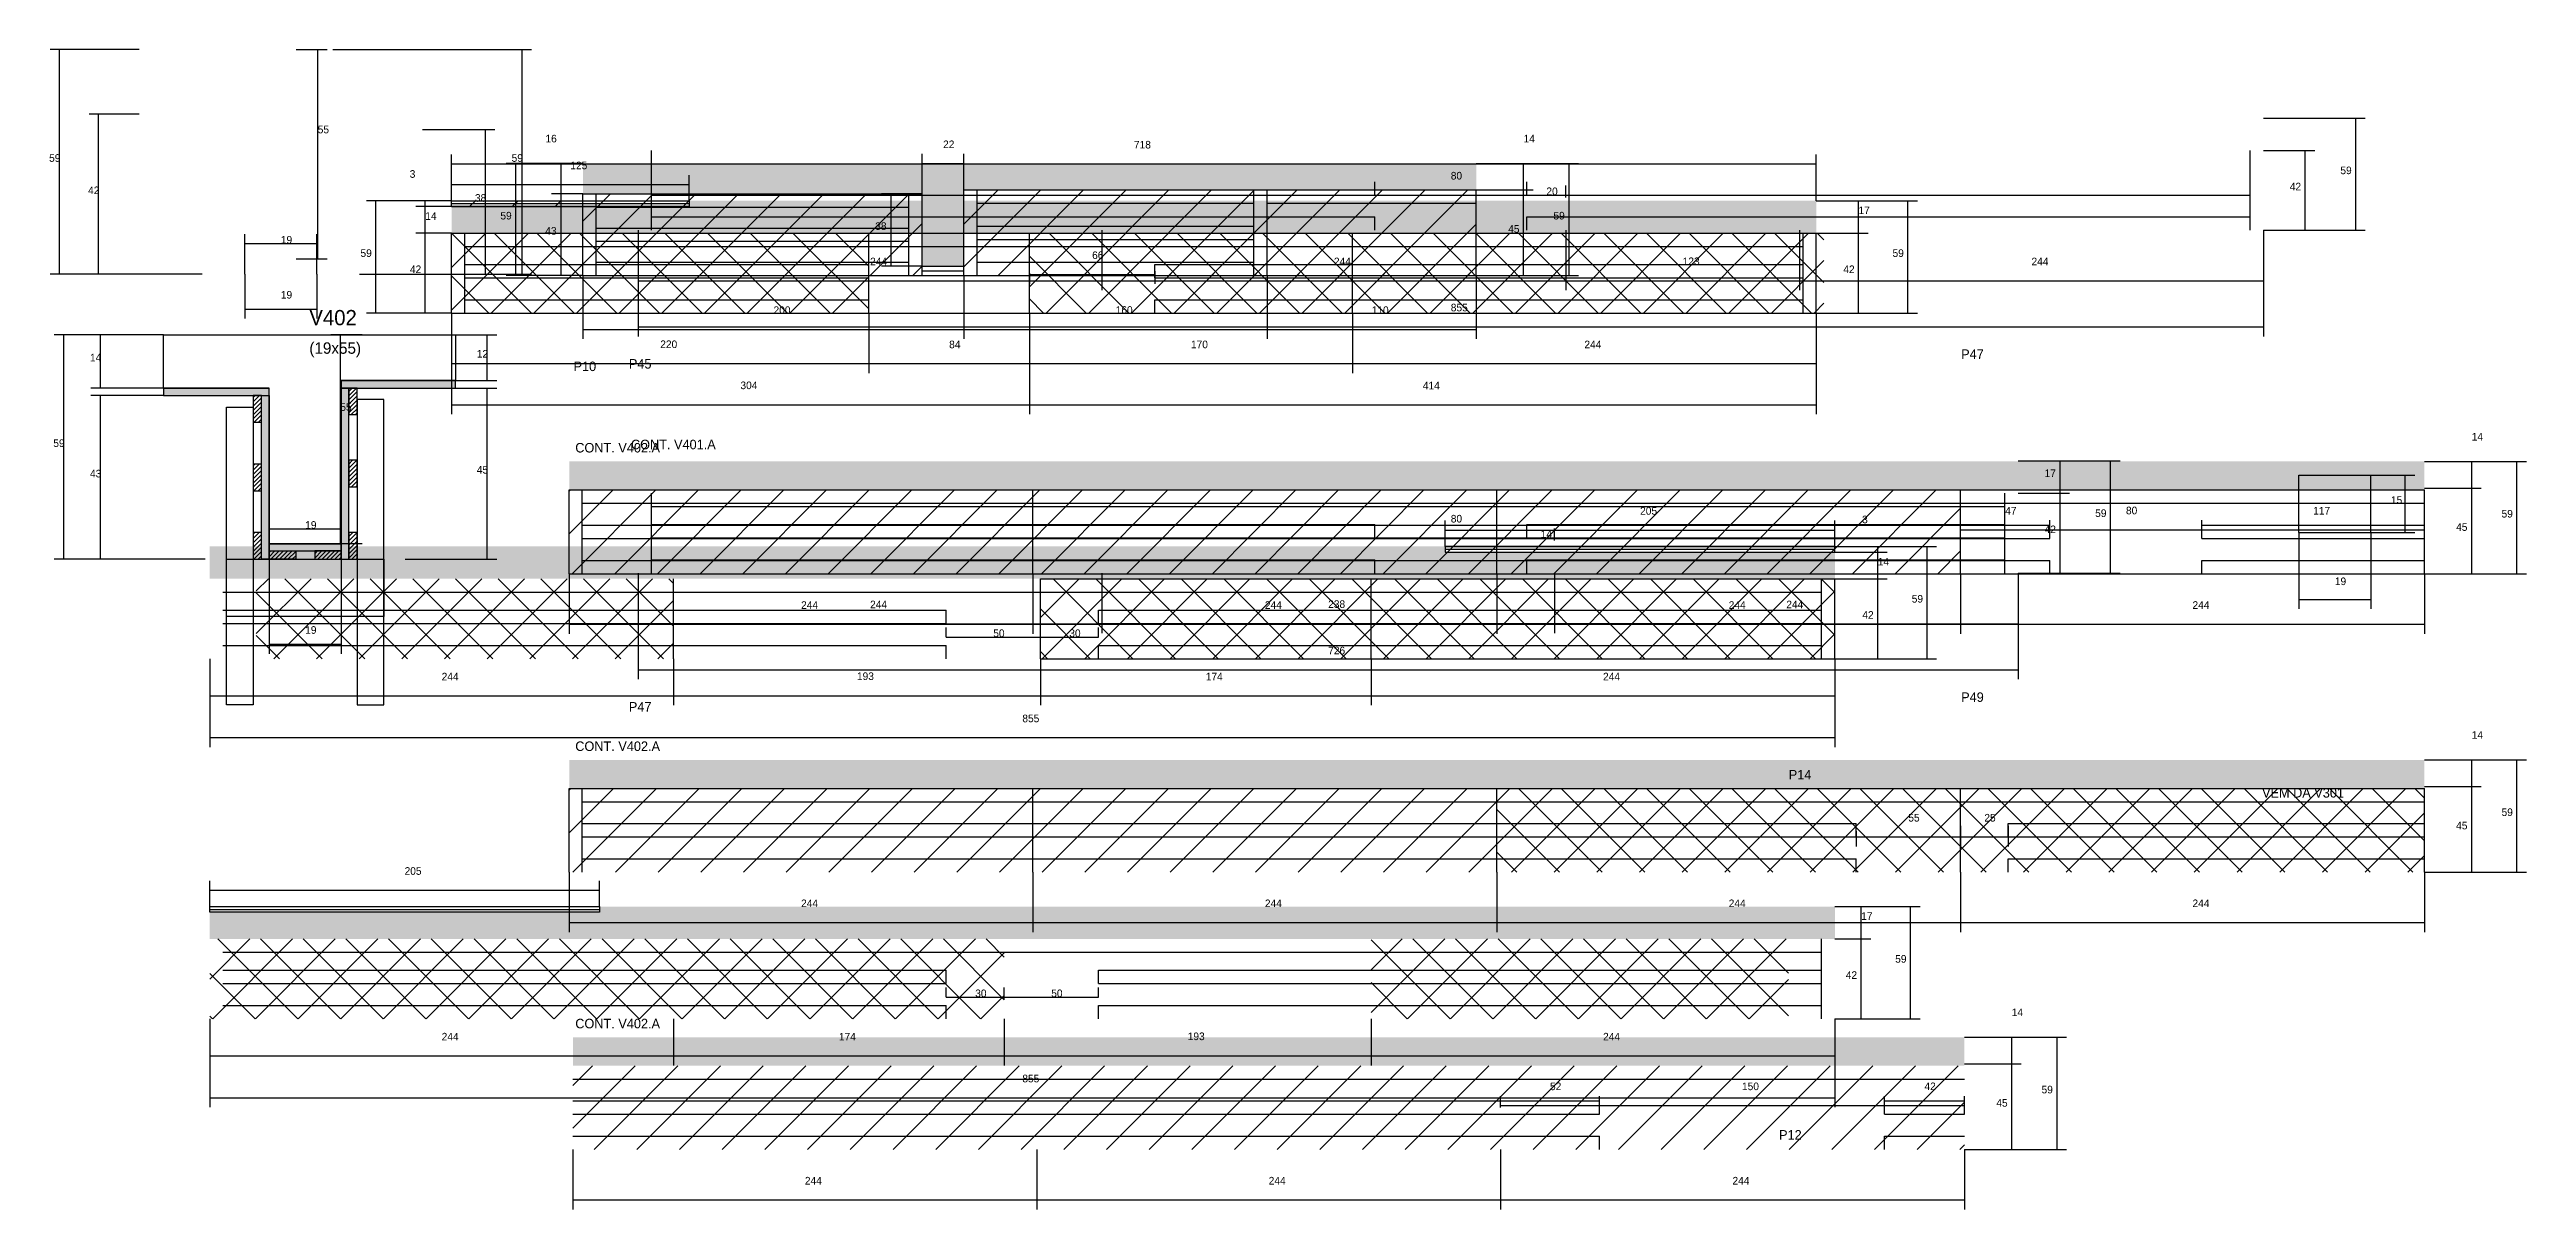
# Model space of a CAD drawing. Header units: metres. Extents: x -2848 to 22762, y -45195 to 1016.
# Drawn here: x 1463 to 2766, y -7060 to -6450 of the extents above; entities that cross this region are included whole.
import ezdxf

# ---------------------------------------------------------------- set-up
doc = ezdxf.new("R2010")
doc.units = ezdxf.units.M
for name, color, linetype in [('CONCRETO', 251, 'Continuous'), ('COTA', 4, 'Continuous'), ('Cota Seção (2x)', 4, 'Continuous'), ('Hachura', 253, 'Continuous'), ('Madeira', 126, 'Continuous'), ('NOMENCLATURA', 7, 'Continuous'), ('Painéis', 200, 'Continuous'), ('REAPROVEITAMENTO', 251, 'Continuous'), ('SARR_2.2x7', 40, 'Continuous'), ('SARR_3.5x7', 81, 'Continuous'), ('SARR_EDITAR', 141, 'Continuous'), ('Texto Seção', 7, 'Continuous')]:
    doc.layers.add(name, color=color, linetype=linetype)

msp = doc.modelspace()

# ---------------------------------------------------------------- texts
at = {"layer": 'COTA'}
for s, p in [('16', (1724.2, -6498.9)), ('22', (1933.4, -6501.9)), ('14', (2238.8, -6498.9)), ('59', (1463.1, -6509.1)), ('3', (1652.8, -6517.5)), ('59', (1706.4, -6509.1)), ('125', (1737.3, -6513)), ('80', (2200.5, -6518.4)), ('42', (1483.6, -6526.1)), ('38', (1687.1, -6530.1)), ('42', (2641.9, -6524.1)), ('14', (1661, -6539.6)), ('59', (1700.5, -6539.4)), ('38', (1897.7, -6544.9)), ('59', (2254.5, -6539.4)), ('17', (2415, -6536.6)), ('43', (1724.1, -6547.4)), ('45', (2230.7, -6546.4)), ('59', (1626.9, -6559.1)), ('42', (1652.9, -6567.6)), ('244', (1895, -6563.5)), ('244', (2139, -6563.5)), ('42', (2407, -6567.6)), ('59', (2432.9, -6559.1)), ('19', (1585, -6581)), ('200', (1844.2, -6589.1)), ('160', (2024.2, -6589)), ('110', (2158.9, -6589.1)), ('855', (2200.5, -6587.7)), ('220', (1784.6, -6607)), ('84', (1936.6, -6607.1)), ('170', (2063.8, -6607.1)), ('244', (2270.8, -6607.1)), ('14', (1484.6, -6614)), ('12', (1688.1, -6612)), ('304', (1826.8, -6628.6)), ('414', (2185.8, -6628.7)), ('59', (1465.3, -6659)), ('14', (2737.6, -6655.6)), ('43', (1484.6, -6675)), ('45', (1688.1, -6673)), ('17', (2512.9, -6674.8)), ('80', (2200.5, -6698.7)), ('205', (2300.1, -6694.6)), ('3', (2416.9, -6699.1)), ('47', (2492.2, -6694.5)), ('80', (2555.7, -6694.4)), ('117', (2654.2, -6694.5)), ('15', (2695.1, -6688.9)), ('59', (2753.3, -6696.1)), ('42', (2512.9, -6704.3)), ('45', (2729.4, -6703.1)), ('14', (2425.1, -6721.3)), ('59', (2443, -6740.8)), ('19', (2665.6, -6731.6)), ('244', (1858.7, -6744.1)), ('244', (1895, -6743.8)), ('244', (2102.7, -6744.1)), ('238', (2136, -6743.6)), ('244', (2346.7, -6744.1)), ('42', (2417, -6749.3)), ('244', (2590.7, -6744.1)), ('19', (1597.8, -6757.2)), ('726', (2136, -6768)), ('244', (1669.6, -6781.7)), ('193', (1888.1, -6781.5)), ('174', (2071.6, -6781.7)), ('244', (2280.6, -6781.7)), ('855', (1975.1, -6803.7)), ('14', (2737.6, -6812.4)), ('55', (2441.2, -6855.9)), ('59', (2753.3, -6853)), ('45', (2729.4, -6860)), ('205', (1650.1, -6883.9)), ('244', (1858.7, -6900.9)), ('244', (2102.7, -6900.9)), ('244', (2346.7, -6900.9)), ('17', (2416.4, -6907.6)), ('244', (2590.7, -6900.9)), ('59', (2434.3, -6930.1)), ('42', (2408.3, -6938.6)), ('14', (2495.6, -6958.2)), ('244', (1669.6, -6971)), ('174', (1878.6, -6971)), ('193', (2062.1, -6970.8)), ('244', (2280.6, -6971)), ('855', (1975.1, -6993)), ('52', (2252.7, -6997.1)), ('150', (2353.7, -6997.1)), ('42', (2449.7, -6997.1)), ('59', (2511.3, -6998.8)), ('45', (2487.5, -7005.8)), ('244', (1860.7, -7046.7)), ('244', (2104.7, -7046.7)), ('244', (2348.7, -7046.7))]:
    msp.add_text(s, height=4, dxfattribs=at).set_placement(p)
at = {"layer": 'Cota Seção (2x)'}
for s, p in [('55', (1604.4, -6494.1)), ('718', (2033.8, -6502.1)), ('59', (2668.5, -6515.6)), ('20', (2250.8, -6526.6)), ('19', (1585, -6552.1)), ('66', (2011.8, -6560.2)), ('123', (2322.5, -6563.4)), ('244', (2506, -6563.5)), ('55', (1616.3, -6640)), ('59', (2539.5, -6695.8)), ('19', (1597.8, -6702)), ('14', (2247.8, -6706.8)), ('244', (2377, -6743.8)), ('50', (1959.8, -6758.9)), ('30', (1999.8, -6758.9)), ('25', (2481.2, -6855.9)), ('30', (1950.3, -6948.2)), ('50', (1990.3, -6948.2))]:
    msp.add_text(s, height=4, dxfattribs=at).set_placement(p)
at = {"layer": 'NOMENCLATURA'}
for s, p in [('P10', (1739, -6619.1)), ('P45', (1768.1, -6617.8)), ('P47', (2469, -6612.7)), ('P49', (2469, -6793)), ('P47', (1768.1, -6798.1)), ('P14', (2378.3, -6833.8)), ('P12', (2373.2, -7023.1))]:
    msp.add_text(s, height=5, dxfattribs=at).set_placement(p)
at = {"layer": 'Texto Seção'}
for s, height, p in [('V402', 8, (1600, -6595)), ('(19x55)', 6, (1600, -6610)), ('CONT. V402.A', 5, (1739.9, -6661.9)), ('CONT. V401.A', 5, (1769.2, -6660.2)), ('CONT. V402.A', 5, (1739.9, -6818.8)), ('VEM DA V301', 5, (2627.3, -6843.3)), ('CONT. V402.A', 5, (1739.9, -6964.6))]:
    msp.add_text(s, height=height, dxfattribs=at).set_placement(p)

# ---------------------------------------------------------------- hatches: boundary and pattern name
at = {"layer": 'COTA'}
h = msp.add_hatch(dxfattribs=at)
h.set_pattern_fill('AR-CONC', scale=0.03)
h.paths.add_polyline_path([(1944.4, -6563.9), (1944.4, -6523.9), (1944.4, -6523.9), (2213.9, -6523.9), (2213.9, -6523.9), (2213.9, -6509.9), (2213.9, -6509.9), (1743.9, -6509.9), (1743.9, -6509.9), (1743.9, -6525.9), (1743.9, -6525.9), (1922.4, -6525.9), (1922.4, -6525.9), (1922.4, -6563.9), (1922.4, -6563.9), (1944.4, -6563.9)])
h = msp.add_hatch(dxfattribs=at)
h.set_pattern_fill('AR-CONC', scale=0.03)
h.paths.add_polyline_path([(1978.8, -6546.6), (1978.8, -6529.6), (1978.8, -6529.6), (1799.8, -6529.6), (1799.8, -6529.6), (1799.8, -6532.6), (1799.8, -6532.6), (1674.8, -6532.6), (1674.8, -6532.6), (1674.8, -6546.6), (1674.8, -6546.6), (1978.8, -6546.6)])
h = msp.add_hatch(dxfattribs=at)
h.set_pattern_fill('AR-CONC', scale=0.03)
h.paths.add_polyline_path([(1978.8, -6529.6), (1978.8, -6546.6), (1978.8, -6546.6), (2392.8, -6546.6), (2392.8, -6546.6), (2392.8, -6529.6), (2392.8, -6529.6), (1978.8, -6529.6)])
h = msp.add_hatch(dxfattribs=at)
h.set_pattern_fill('AR-CONC', scale=0.03)
h.paths.add_polyline_path([(2712.7, -6681.6), (2712.7, -6666.6), (2712.7, -6666.6), (1736.7, -6666.6), (1736.7, -6666.6), (1736.7, -6681.6), (1736.7, -6681.6), (2712.7, -6681.6)])
h = msp.add_hatch(dxfattribs=at)
h.set_pattern_fill('AR-CONC', scale=0.03)
h.paths.add_polyline_path([(1984.6, -6711.3), (1547.6, -6711.3), (1547.6, -6711.3), (1547.6, -6728.3), (1547.6, -6728.3), (1984.6, -6728.3), (1984.6, -6728.3), (1984.6, -6711.3)])
h = msp.add_hatch(dxfattribs=at)
h.set_pattern_fill('AR-CONC', scale=0.03)
h.paths.add_polyline_path([(2197.6, -6714.3), (2402.6, -6714.3), (2402.6, -6714.3), (2402.6, -6728.3), (2402.6, -6728.3), (1984.6, -6728.3), (1984.6, -6728.3), (1984.6, -6711.3), (1984.6, -6711.3), (2197.6, -6711.3), (2197.6, -6711.3), (2197.6, -6714.3)])
h = msp.add_hatch(dxfattribs=at)
h.set_pattern_fill('AR-CONC', scale=0.03)
h.paths.add_polyline_path([(2712.7, -6838.5), (2712.7, -6823.5), (2712.7, -6823.5), (1736.7, -6823.5), (1736.7, -6823.5), (1736.7, -6838.5), (1736.7, -6838.5), (2712.7, -6838.5)])
h = msp.add_hatch(dxfattribs=at)
h.set_pattern_fill('AR-CONC', scale=0.03)
h.paths.add_polyline_path([(1752.6, -6903.6), (1547.6, -6903.6), (1547.6, -6903.6), (1547.6, -6917.6), (1547.6, -6917.6), (1965.6, -6917.6), (1965.6, -6917.6), (1965.6, -6900.6), (1965.6, -6900.6), (1752.6, -6900.6), (1752.6, -6900.6), (1752.6, -6903.6)])
h = msp.add_hatch(dxfattribs=at)
h.set_pattern_fill('AR-CONC', scale=0.03)
h.paths.add_polyline_path([(1965.6, -6900.6), (2402.6, -6900.6), (2402.6, -6900.6), (2402.6, -6917.6), (2402.6, -6917.6), (1965.6, -6917.6), (1965.6, -6917.6), (1965.6, -6900.6)])
h = msp.add_hatch(dxfattribs=at)
h.set_pattern_fill('AR-CONC', scale=0.03)
h.paths.add_polyline_path([(1738.7, -6969.3), (1738.7, -6984.3), (1738.7, -6984.3), (2470.7, -6984.3), (2470.7, -6984.3), (2470.7, -6969.3), (2470.7, -6969.3), (1738.7, -6969.3)])
at = {"layer": 'Hachura'}
h = msp.add_hatch(color=8, dxfattribs=at)
h.dxf.hatch_style = 1
h.paths.add_polyline_path([(1578.8, -6632), (1578.8, -6628), (1578.8, -6628), (1523.2, -6628), (1523.2, -6628), (1523.2, -6632), (1523.2, -6632), (1578.8, -6632)])
h = msp.add_hatch(dxfattribs=at)
h.set_pattern_fill('ANSI31', scale=0.5)
h.paths.add_polyline_path([(1570.4, -6646), (1574.8, -6646), (1574.8, -6646), (1574.8, -6632), (1574.8, -6632), (1570.4, -6632), (1570.4, -6632), (1570.4, -6646)])
h = msp.add_hatch(color=8, dxfattribs=at)
h.dxf.hatch_style = 1
h.paths.add_polyline_path([(1574.8, -6632), (1578.8, -6632), (1578.8, -6632), (1578.8, -6718), (1578.8, -6718), (1574.8, -6718), (1574.8, -6718), (1574.8, -6632)])
h = msp.add_hatch(color=8, dxfattribs=at)
h.dxf.hatch_style = 1
h.paths.add_polyline_path([(1676.8, -6628), (1676.8, -6624), (1676.8, -6624), (1616.8, -6624), (1616.8, -6624), (1616.8, -6628), (1616.8, -6628), (1676.8, -6628)])
h = msp.add_hatch(color=8, dxfattribs=at)
h.dxf.hatch_style = 1
h.paths.add_polyline_path([(1620.8, -6628), (1616.8, -6628), (1616.8, -6628), (1616.8, -6718), (1616.8, -6718), (1620.8, -6718), (1620.8, -6718), (1620.8, -6628)])
h = msp.add_hatch(dxfattribs=at)
h.set_pattern_fill('ANSI31', scale=0.5)
h.paths.add_polyline_path([(1620.8, -6642), (1625.2, -6642), (1625.2, -6642), (1625.2, -6628), (1625.2, -6628), (1620.8, -6628), (1620.8, -6628), (1620.8, -6642)])
h = msp.add_hatch(dxfattribs=at)
h.set_pattern_fill('ANSI31', scale=0.5)
h.paths.add_polyline_path([(1570.4, -6682), (1574.8, -6682), (1574.8, -6682), (1574.8, -6668), (1574.8, -6668), (1570.4, -6668), (1570.4, -6668), (1570.4, -6682)])
h = msp.add_hatch(dxfattribs=at)
h.set_pattern_fill('ANSI31', scale=0.5)
h.paths.add_polyline_path([(1620.8, -6680), (1625.2, -6680), (1625.2, -6680), (1625.2, -6666), (1625.2, -6666), (1620.8, -6666), (1620.8, -6666), (1620.8, -6680)])
h = msp.add_hatch(dxfattribs=at)
h.set_pattern_fill('ANSI31', scale=0.5)
h.paths.add_polyline_path([(1570.4, -6718), (1574.8, -6718), (1574.8, -6718), (1574.8, -6704), (1574.8, -6704), (1570.4, -6704), (1570.4, -6704), (1570.4, -6718)])
h = msp.add_hatch(color=8, dxfattribs=at)
h.dxf.hatch_style = 1
h.paths.add_polyline_path([(1616.8, -6713.6), (1616.8, -6710), (1616.8, -6710), (1578.8, -6710), (1578.8, -6710), (1578.8, -6713.6), (1578.8, -6713.6), (1616.8, -6713.6)])
h = msp.add_hatch(dxfattribs=at)
h.set_pattern_fill('ANSI31', scale=0.5)
h.paths.add_polyline_path([(1620.8, -6718), (1625.2, -6718), (1625.2, -6718), (1625.2, -6704), (1625.2, -6704), (1620.8, -6704), (1620.8, -6704), (1620.8, -6718)])
h = msp.add_hatch(dxfattribs=at)
h.set_pattern_fill('ANSI31', scale=0.5)
h.paths.add_polyline_path([(1578.8, -6718), (1578.8, -6713.6), (1578.8, -6713.6), (1592.8, -6713.6), (1592.8, -6713.6), (1592.8, -6718), (1592.8, -6718), (1578.8, -6718)])
h = msp.add_hatch(dxfattribs=at)
h.set_pattern_fill('ANSI31', scale=0.5)
h.paths.add_polyline_path([(1616.8, -6718), (1616.8, -6713.6), (1616.8, -6713.6), (1602.8, -6713.6), (1602.8, -6713.6), (1602.8, -6718), (1602.8, -6718), (1616.8, -6718)])
at = {"layer": 'REAPROVEITAMENTO'}
h = msp.add_hatch(dxfattribs=at)
h.set_pattern_fill('ANSI31', scale=5)
h.paths.add_polyline_path([(1922.4, -6568.9), (1922.4, -6525.9), (1922.4, -6525.9), (1743.9, -6525.9), (1743.9, -6525.9), (1743.9, -6568.9), (1743.9, -6568.9), (1922.4, -6568.9)])
h = msp.add_hatch(dxfattribs=at)
h.set_pattern_fill('ANSI31', scale=5)
h.paths.add_polyline_path([(2213.9, -6568.9), (2213.9, -6523.9), (2213.9, -6523.9), (1944.4, -6523.9), (1944.4, -6523.9), (1944.4, -6568.9), (1944.4, -6568.9), (2213.9, -6568.9)])
h = msp.add_hatch(dxfattribs=at)
h.set_pattern_fill('ANSI31', scale=5)
h.paths.add_polyline_path([(1799.8, -6532.6), (1799.8, -6529.6), (1799.8, -6529.6), (1674.8, -6529.6), (1674.8, -6529.6), (1674.8, -6532.6), (1674.8, -6532.6), (1799.8, -6532.6)])
h = msp.add_hatch(dxfattribs=at)
h.set_pattern_fill('ANSI37', scale=5)
h.paths.add_polyline_path([(1674.8, -6546.6), (1674.8, -6588.6), (1674.8, -6588.6), (1894.3, -6588.6), (1894.3, -6588.6), (1894.3, -6546.6), (1894.3, -6546.6), (1674.8, -6546.6)])
h = msp.add_hatch(dxfattribs=at)
h.set_pattern_fill('ANSI37', scale=5)
h.paths.add_polyline_path([(1978.8, -6546.6), (1978.8, -6588.6), (1978.8, -6588.6), (2396.8, -6588.6), (2396.8, -6588.6), (2396.8, -6546.6), (2396.8, -6546.6), (1978.8, -6546.6)])
h = msp.add_hatch(dxfattribs=at)
h.set_pattern_fill('ANSI31', scale=5)
h.paths.add_polyline_path([(2468.7, -6725.6), (2468.7, -6681.6), (2468.7, -6681.6), (1736.7, -6681.6), (1736.7, -6681.6), (1736.7, -6725.6), (1736.7, -6725.6), (2468.7, -6725.6)])
h = msp.add_hatch(dxfattribs=at)
h.set_pattern_fill('ANSI37', scale=5)
h.paths.add_polyline_path([(1572.1, -6728.3), (1572.1, -6770.3), (1572.1, -6770.3), (1791.6, -6770.3), (1791.6, -6770.3), (1791.6, -6728.3), (1791.6, -6728.3), (1572.1, -6728.3)])
h = msp.add_hatch(dxfattribs=at)
h.set_pattern_fill('ANSI37', scale=5)
h.paths.add_polyline_path([(1984.6, -6728.3), (1984.6, -6770.3), (1984.6, -6770.3), (2402.6, -6770.3), (2402.6, -6770.3), (2402.6, -6728.3), (2402.6, -6728.3), (1984.6, -6728.3)])
h = msp.add_hatch(dxfattribs=at)
h.set_pattern_fill('ANSI31', scale=5)
h.paths.add_polyline_path([(1736.7, -6838.5), (1736.7, -6882.5), (1736.7, -6882.5), (2224.7, -6882.5), (2224.7, -6882.5), (2224.7, -6838.5), (2224.7, -6838.5), (1736.7, -6838.5)])
h = msp.add_hatch(dxfattribs=at)
h.set_pattern_fill('ANSI37', scale=5)
h.paths.add_polyline_path([(2712.7, -6882.5), (2712.7, -6838.5), (2712.7, -6838.5), (2224.7, -6838.5), (2224.7, -6838.5), (2224.7, -6882.5), (2224.7, -6882.5), (2712.7, -6882.5)])
h = msp.add_hatch(dxfattribs=at)
h.set_pattern_fill('ANSI37', scale=5)
h.paths.add_polyline_path([(1965.6, -6917.6), (1965.6, -6959.6), (1965.6, -6959.6), (1547.6, -6959.6), (1547.6, -6959.6), (1547.6, -6917.6), (1547.6, -6917.6), (1965.6, -6917.6)])
h = msp.add_hatch(dxfattribs=at)
h.set_pattern_fill('ANSI37', scale=5)
h.paths.add_polyline_path([(2378.1, -6917.6), (2378.1, -6959.6), (2378.1, -6959.6), (2158.6, -6959.6), (2158.6, -6959.6), (2158.6, -6917.6), (2158.6, -6917.6), (2378.1, -6917.6)])
h = msp.add_hatch(dxfattribs=at)
h.set_pattern_fill('ANSI31', scale=5)
h.paths.add_polyline_path([(1738.7, -6984.3), (1738.7, -7028.3), (1738.7, -7028.3), (2470.7, -7028.3), (2470.7, -7028.3), (2470.7, -6984.3), (2470.7, -6984.3), (1738.7, -6984.3)])

# ---------------------------------------------------------------- linework, layer by layer
at = {"layer": 'CONCRETO'}
msp.add_lwpolyline([(1523.2, -6628), (1523.2, -6600), (1676.8, -6600), (1676.8, -6624), (1616.8, -6624), (1616.8, -6710), (1578.8, -6710), (1578.8, -6628)], close=True, dxfattribs=at)
at = {"layer": 'COTA'}
for p, q in [((1510.4, -6450.1), (1463.6, -6450.1)), ((1468.6, -6568.1), (1468.6, -6450.1)), ((1612.4, -6450.1), (1716.9, -6450.1)), ((1711.9, -6568.1), (1711.9, -6450.1)), ((1510.4, -6484.1), (1484.1, -6484.1)), ((1489.1, -6568.1), (1489.1, -6484.1)), ((1659.6, -6492.1), (1697.6, -6492.1)), ((1692.6, -6568.1), (1692.6, -6492.1)), ((1743.9, -6509.9), (1703.6, -6509.9)), ((1708.6, -6568.9), (1708.6, -6509.9)), ((1743.9, -6509.9), (1727.4, -6509.9)), ((1732.4, -6525.9), (1732.4, -6509.9)), ((1922.4, -6525.9), (1922.4, -6504.9)), ((1922.4, -6509.9), (1944.4, -6509.9)), ((1944.4, -6523.9), (1944.4, -6504.9)), ((2213.9, -6509.9), (2243.8, -6509.9)), ((2213.9, -6509.9), (2267.7, -6509.9)), ((2238.8, -6523.9), (2238.8, -6509.9)), ((2262.7, -6568.9), (2262.7, -6509.9)), ((2628, -6503.1), (2655, -6503.1)), ((2650, -6545.1), (2650, -6503.1)), ((1674.8, -6529.6), (1674.8, -6516.1)), ((1674.8, -6521.1), (1799.8, -6521.1)), ((1743.9, -6525.9), (1727.4, -6525.9)), ((1743.9, -6525.9), (1727.4, -6525.9)), ((1732.4, -6568.9), (1732.4, -6525.9)), ((1799.8, -6529.6), (1799.8, -6516.1)), ((1922.4, -6525.9), (1901, -6525.9)), ((1906, -6563.9), (1906, -6525.9)), ((2160.5, -6526.6), (2160.5, -6521.6)), ((2160.5, -6526.6), (2240.5, -6526.6)), ((2213.9, -6523.9), (2243.8, -6523.9)), ((2213.9, -6523.9), (2243.8, -6523.9)), ((2238.8, -6568.9), (2238.8, -6523.9)), ((2240.5, -6526.6), (2240.5, -6521.6)), ((1674.8, -6529.6), (1630, -6529.6)), ((1635, -6588.6), (1635, -6529.6)), ((1674.8, -6529.6), (1656, -6529.6)), ((1674.8, -6532.6), (1656, -6532.6)), ((1674.8, -6532.6), (1656, -6532.6)), ((1661, -6532.6), (1661, -6529.6)), ((1661, -6546.6), (1661, -6532.6)), ((2392.8, -6529.6), (2420, -6529.6)), ((2392.8, -6529.6), (2446, -6529.6)), ((2415, -6546.6), (2415, -6529.6)), ((2441, -6588.6), (2441, -6529.6)), ((1674.8, -6546.6), (1656, -6546.6)), ((1674.8, -6546.6), (1656, -6546.6)), ((1661, -6588.6), (1661, -6546.6)), ((1773, -6545.1), (1773, -6576.6)), ((1773, -6545.1), (1773, -6600.9)), ((2017, -6545.1), (2017, -6576.6)), ((2017, -6545.1), (2017, -6576.6)), ((2261, -6545.1), (2261, -6576.6)), ((2392.8, -6546.6), (2420, -6546.6)), ((2392.8, -6546.6), (2420, -6546.6)), ((2415, -6588.6), (2415, -6546.6)), ((2628, -6545.1), (2628, -6600.9)), ((2628, -6545.1), (2655, -6545.1)), ((1922.4, -6563.9), (1901, -6563.9)), ((1507.7, -6568.1), (1463.6, -6568.1)), ((1543.6, -6568.1), (1484.1, -6568.1)), ((1566, -6568.1), (1566, -6591.5)), ((1604, -6568.1), (1604, -6591.5)), ((1626.4, -6568.1), (1716.9, -6568.1)), ((1626.4, -6568.1), (1697.6, -6568.1)), ((1743.9, -6568.9), (1703.6, -6568.9)), ((1743.9, -6568.9), (1727.4, -6568.9)), ((1743.9, -6568.9), (1743.9, -6602.2)), ((1773, -6571.6), (2017, -6571.6)), ((1944.4, -6568.9), (1944.4, -6602.2)), ((1944.4, -6568.9), (1944.4, -6602.2)), ((2017, -6571.6), (2261, -6571.6)), ((2103.9, -6568.9), (2103.9, -6602.2)), ((2103.9, -6568.9), (2103.9, -6602.2)), ((2213.9, -6568.9), (2243.8, -6568.9)), ((2213.9, -6568.9), (2267.7, -6568.9)), ((2213.9, -6568.9), (2213.9, -6602.2)), ((1566, -6586.5), (1604, -6586.5)), ((1674.8, -6588.6), (1630, -6588.6)), ((1674.8, -6588.6), (1656, -6588.6)), ((1674.8, -6588.6), (1674.8, -6620.2)), ((1674.8, -6588.6), (1674.8, -6641.8)), ((1894.3, -6588.6), (1894.3, -6620.2)), ((1894.3, -6588.6), (1894.3, -6620.2)), ((1978.8, -6588.6), (1978.8, -6620.2)), ((1978.8, -6588.6), (1978.8, -6641.8)), ((1978.8, -6588.6), (1978.8, -6620.2)), ((1978.8, -6588.6), (1978.8, -6641.8)), ((2148.8, -6588.6), (2148.8, -6620.2)), ((2148.8, -6588.6), (2148.8, -6620.2)), ((2392.8, -6588.6), (2392.8, -6620.2)), ((2392.8, -6588.6), (2392.8, -6641.8)), ((2392.8, -6588.6), (2420, -6588.6)), ((2392.8, -6588.6), (2446, -6588.6)), ((1523.2, -6600), (1465.8, -6600)), ((1470.8, -6718), (1470.8, -6600)), ((1523.2, -6600), (1485.1, -6600)), ((1490.1, -6628), (1490.1, -6600)), ((1676.8, -6600), (1698.6, -6600)), ((1693.6, -6624), (1693.6, -6600)), ((1743.9, -6597.2), (1944.4, -6597.2)), ((1773, -6595.9), (2628, -6595.9)), ((1944.4, -6597.2), (2103.9, -6597.2)), ((2103.9, -6597.2), (2213.9, -6597.2)), ((1674.8, -6615.2), (1894.3, -6615.2)), ((1894.3, -6615.2), (1978.8, -6615.2)), ((1978.8, -6615.2), (2148.8, -6615.2)), ((2148.8, -6615.2), (2392.8, -6615.2)), ((1523.2, -6628), (1485.1, -6628)), ((1523.2, -6632), (1485.1, -6632)), ((1490.1, -6718), (1490.1, -6632)), ((1676.8, -6624), (1698.6, -6624)), ((1676.8, -6628), (1698.6, -6628)), ((1693.6, -6718), (1693.6, -6628)), ((1674.8, -6636.8), (1978.8, -6636.8)), ((1978.8, -6636.8), (2392.8, -6636.8)), ((2499, -6666.3), (2526, -6666.3)), ((2521, -6683.3), (2521, -6666.3)), ((2712.7, -6666.6), (2742.6, -6666.6)), ((2712.7, -6666.6), (2766.4, -6666.6)), ((2737.6, -6680.6), (2737.6, -6666.6)), ((2761.4, -6725.6), (2761.4, -6666.6)), ((2499, -6683.3), (2526, -6683.3)), ((2499, -6683.3), (2526, -6683.3)), ((2521, -6725.3), (2521, -6683.3)), ((2684.6, -6673.9), (2707.6, -6673.9)), ((2702.6, -6703.9), (2702.6, -6673.9)), ((2712.7, -6680.6), (2742.6, -6680.6)), ((2712.7, -6680.6), (2742.6, -6680.6)), ((2737.6, -6725.6), (2737.6, -6680.6)), ((2197.6, -6711.3), (2197.6, -6697.7)), ((2402.6, -6711.3), (2402.6, -6697.7)), ((2468.7, -6703.6), (2468.7, -6697.6)), ((2515.7, -6702.6), (2515.7, -6697.5)), ((2515.7, -6703.6), (2515.7, -6697.6)), ((2595.7, -6702.5), (2595.7, -6697.5)), ((2595.7, -6702.6), (2595.7, -6697.5)), ((2712.7, -6707.1), (2712.7, -6697.5)), ((2160.5, -6706.8), (2160.5, -6701.8)), ((2160.5, -6706.8), (2240.5, -6706.8)), ((2197.6, -6702.7), (2402.6, -6702.7)), ((2240.5, -6706.8), (2240.5, -6701.8)), ((2468.7, -6702.6), (2515.7, -6702.6)), ((2515.7, -6702.5), (2595.7, -6702.5)), ((2595.7, -6702.5), (2712.7, -6702.5)), ((2646.7, -6703.9), (2646.7, -6744.1)), ((2684.6, -6703.9), (2684.6, -6744.1)), ((2684.6, -6703.9), (2707.6, -6703.9)), ((1545.2, -6718), (1465.8, -6718)), ((1545.2, -6718), (1485.1, -6718)), ((1578.8, -6718), (1578.8, -6767.7)), ((1616.8, -6718), (1616.8, -6767.7)), ((1650.4, -6718), (1698.6, -6718)), ((2402.6, -6711.3), (2430.1, -6711.3)), ((2402.6, -6711.3), (2456.1, -6711.3)), ((2402.6, -6714.3), (2430.1, -6714.3)), ((2402.6, -6714.3), (2430.1, -6714.3)), ((2425.1, -6714.3), (2425.1, -6711.3)), ((2425.1, -6728.3), (2425.1, -6714.3)), ((2451.1, -6770.3), (2451.1, -6711.3)), ((1736.7, -6725.6), (1736.7, -6757.2)), ((1773, -6725.3), (1773, -6756.9)), ((1773, -6725.3), (1773, -6781.1)), ((1980.7, -6725.6), (1980.7, -6757.2)), ((1980.7, -6725.6), (1980.7, -6757.2)), ((2017, -6725.3), (2017, -6756.9)), ((2017, -6725.3), (2017, -6756.9)), ((2224.7, -6725.6), (2224.7, -6757.2)), ((2224.7, -6725.6), (2224.7, -6757.2)), ((2255, -6725.3), (2255, -6756.9)), ((2402.6, -6728.3), (2430.1, -6728.3)), ((2402.6, -6728.3), (2430.1, -6728.3)), ((2425.1, -6770.3), (2425.1, -6728.3)), ((2468.7, -6725.6), (2468.7, -6757.2)), ((2468.7, -6725.6), (2468.7, -6757.2)), ((2499, -6725.3), (2499, -6781.1)), ((2499, -6725.3), (2526, -6725.3)), ((2712.7, -6725.6), (2742.6, -6725.6)), ((2712.7, -6725.6), (2766.4, -6725.6)), ((2712.7, -6725.6), (2712.7, -6757.2)), ((2646.7, -6739.1), (2684.6, -6739.1)), ((1578.8, -6762.7), (1616.8, -6762.7)), ((1736.7, -6752.2), (1980.7, -6752.2)), ((1773, -6751.9), (2017, -6751.9)), ((1980.7, -6752.2), (2224.7, -6752.2)), ((2017, -6751.9), (2255, -6751.9)), ((2224.7, -6752.2), (2468.7, -6752.2)), ((2468.7, -6752.2), (2712.7, -6752.2)), ((1547.6, -6770.3), (1547.6, -6794.8)), ((1547.6, -6770.3), (1547.6, -6816.8)), ((1791.6, -6770.3), (1791.6, -6794.8)), ((1791.6, -6770.3), (1791.6, -6794.8)), ((1984.6, -6770.3), (1984.6, -6794.8)), ((1984.6, -6770.3), (1984.6, -6794.8)), ((2158.6, -6770.3), (2158.6, -6794.8)), ((2158.6, -6770.3), (2158.6, -6794.8)), ((2402.6, -6770.3), (2402.6, -6816.8)), ((2402.6, -6770.3), (2402.6, -6794.8)), ((2402.6, -6770.3), (2430.1, -6770.3)), ((2402.6, -6770.3), (2456.1, -6770.3)), ((1773, -6776.1), (2499, -6776.1)), ((1547.6, -6789.8), (1791.6, -6789.8)), ((1791.6, -6789.8), (1984.6, -6789.8)), ((1984.6, -6789.8), (2158.6, -6789.8)), ((2158.6, -6789.8), (2402.6, -6789.8)), ((1547.6, -6811.8), (2402.6, -6811.8)), ((2712.7, -6823.5), (2742.6, -6823.5)), ((2712.7, -6823.5), (2766.4, -6823.5)), ((2737.6, -6837.5), (2737.6, -6823.5)), ((2761.4, -6882.5), (2761.4, -6823.5)), ((2712.7, -6837.5), (2742.6, -6837.5)), ((2712.7, -6837.5), (2742.6, -6837.5)), ((2737.6, -6882.5), (2737.6, -6837.5)), ((2413.7, -6861), (2413.7, -6869)), ((2413.7, -6864), (2468.7, -6864)), ((2468.7, -6864), (2468.7, -6859)), ((1547.6, -6900.6), (1547.6, -6887)), ((1547.6, -6892), (1752.6, -6892)), ((1736.7, -6882.5), (1736.7, -6914)), ((1752.6, -6900.6), (1752.6, -6887)), ((1980.7, -6882.5), (1980.7, -6914)), ((1980.7, -6882.5), (1980.7, -6914)), ((2224.7, -6882.5), (2224.7, -6914)), ((2224.7, -6882.5), (2224.7, -6914)), ((2468.7, -6882.5), (2468.7, -6914)), ((2468.7, -6882.5), (2468.7, -6914)), ((2712.7, -6882.5), (2742.6, -6882.5)), ((2712.7, -6882.5), (2766.4, -6882.5)), ((2712.7, -6882.5), (2712.7, -6914)), ((2402.6, -6900.6), (2421.4, -6900.6)), ((2402.6, -6900.6), (2447.4, -6900.6)), ((2416.4, -6917.6), (2416.4, -6900.6)), ((2442.4, -6959.6), (2442.4, -6900.6)), ((1736.7, -6909), (1980.7, -6909)), ((1980.7, -6909), (2224.7, -6909)), ((2224.7, -6909), (2468.7, -6909)), ((2402.6, -6917.6), (2421.4, -6917.6)), ((2402.6, -6917.6), (2421.4, -6917.6)), ((2416.4, -6959.6), (2416.4, -6917.6)), ((2468.7, -6909), (2712.7, -6909)), ((1547.6, -6959.6), (1547.6, -7006.1)), ((1547.6, -6959.6), (1547.6, -6984.1)), ((1791.6, -6959.6), (1791.6, -6984.1)), ((1791.6, -6959.6), (1791.6, -6984.1)), ((1965.6, -6959.6), (1965.6, -6984.1)), ((1965.6, -6959.6), (1965.6, -6984.1)), ((2158.6, -6959.6), (2158.6, -6984.1)), ((2158.6, -6959.6), (2158.6, -6984.1)), ((2402.6, -6959.6), (2402.6, -6984.1)), ((2402.6, -6959.6), (2402.6, -7006.1)), ((2402.6, -6959.6), (2421.4, -6959.6)), ((2402.6, -6959.6), (2447.4, -6959.6)), ((2470.7, -6969.3), (2500.6, -6969.3)), ((2470.7, -6969.3), (2524.5, -6969.3)), ((2495.6, -6983.3), (2495.6, -6969.3)), ((2519.5, -7028.3), (2519.5, -6969.3)), ((1547.6, -6979.1), (1791.6, -6979.1)), ((1791.6, -6979.1), (1965.6, -6979.1)), ((1965.6, -6979.1), (2158.6, -6979.1)), ((2158.6, -6979.1), (2402.6, -6979.1)), ((2470.7, -6983.3), (2500.6, -6983.3)), ((2470.7, -6983.3), (2500.6, -6983.3)), ((2495.6, -7028.3), (2495.6, -6983.3)), ((1547.6, -7001.1), (2402.6, -7001.1)), ((2226.7, -7006.3), (2226.7, -7000.2)), ((2226.7, -7005.2), (2278.7, -7005.2)), ((2278.7, -7006.3), (2278.7, -7000.2)), ((2278.7, -7005.2), (2278.7, -7000.2)), ((2278.7, -7005.2), (2428.7, -7005.2)), ((2428.7, -7005.2), (2428.7, -7000.2)), ((2428.7, -7005.2), (2428.7, -7000.2)), ((2428.7, -7005.2), (2470.7, -7005.2)), ((2470.7, -7009.8), (2470.7, -7000.2)), ((1738.7, -7028.3), (1738.7, -7059.8)), ((1982.7, -7028.3), (1982.7, -7059.8)), ((1982.7, -7028.3), (1982.7, -7059.8)), ((2226.7, -7028.3), (2226.7, -7059.8)), ((2226.7, -7028.3), (2226.7, -7059.8)), ((2470.7, -7028.3), (2500.6, -7028.3)), ((2470.7, -7028.3), (2524.5, -7028.3)), ((2470.7, -7028.3), (2470.7, -7059.8)), ((1738.7, -7054.8), (1982.7, -7054.8)), ((1982.7, -7054.8), (2226.7, -7054.8)), ((2226.7, -7054.8), (2470.7, -7054.8))]:
    msp.add_line(p, q, dxfattribs=at)
at = {"layer": 'Cota Seção (2x)'}
for p, q in [((1593, -6450.1), (1609.4, -6450.1)), ((1604.4, -6560.1), (1604.4, -6450.1)), ((2628, -6486.1), (2681.6, -6486.1)), ((2676.6, -6545.1), (2676.6, -6486.1)), ((1674.8, -6529.6), (1674.8, -6505.2)), ((1674.8, -6510.2), (2392.8, -6510.2)), ((2392.8, -6529.6), (2392.8, -6505.2)), ((2240.5, -6526.6), (2240.5, -6521.6)), ((2240.5, -6526.6), (2261, -6526.6)), ((2261, -6527.8), (2261, -6521.6)), ((1566, -6568.1), (1566, -6547.1)), ((1566, -6552.1), (1604, -6552.1)), ((1604, -6568.1), (1604, -6547.1)), ((2261, -6545.1), (2261, -6576.6)), ((2384, -6545.1), (2384, -6576.6)), ((2384, -6545.1), (2384, -6576.6)), ((2628, -6545.1), (2628, -6576.6)), ((2628, -6545.1), (2681.6, -6545.1)), ((1593, -6560.1), (1609.4, -6560.1)), ((2044.8, -6566.6), (2044.8, -6573.3)), ((1978.8, -6567.6), (1978.8, -6573.3)), ((1978.8, -6568.3), (2044.8, -6568.3)), ((2261, -6571.6), (2384, -6571.6)), ((2384, -6571.6), (2628, -6571.6)), ((1627.8, -6600), (1611.3, -6600)), ((1616.3, -6710), (1616.3, -6600)), ((2499, -6666.3), (2552.6, -6666.3)), ((2547.6, -6725.3), (2547.6, -6666.3)), ((1578.8, -6718), (1578.8, -6697)), ((1616.8, -6718), (1616.8, -6697)), ((1578.8, -6702), (1616.8, -6702)), ((1627.8, -6710), (1611.3, -6710)), ((2240.5, -6706.8), (2240.5, -6701.8)), ((2240.5, -6706.8), (2255, -6706.8)), ((2255, -6708.1), (2255, -6701.8)), ((2255, -6725.3), (2255, -6756.9)), ((2499, -6725.3), (2499, -6756.9)), ((2499, -6725.3), (2552.6, -6725.3)), ((1935.1, -6758.9), (1935.1, -6753.9)), ((1935.1, -6758.9), (1984.6, -6758.9)), ((1984.6, -6760.4), (1984.6, -6753.9)), ((1984.6, -6758.9), (1984.6, -6753.9)), ((1984.6, -6758.9), (2015.1, -6758.9)), ((2015.1, -6758.9), (2015.1, -6753.9)), ((2255, -6751.9), (2499, -6751.9)), ((2468.7, -6858.2), (2468.7, -6869)), ((2468.7, -6864), (2493.7, -6864)), ((2493.7, -6858.2), (2493.7, -6869)), ((1935.1, -6948.2), (1935.1, -6943.2)), ((1965.6, -6949.7), (1965.6, -6943.2)), ((1965.6, -6948.2), (1965.6, -6943.2)), ((2015.1, -6948.2), (2015.1, -6943.2)), ((1935.1, -6948.2), (1965.6, -6948.2)), ((1965.6, -6948.2), (2015.1, -6948.2))]:
    msp.add_line(p, q, dxfattribs=at)
at = {"layer": 'Madeira'}
for points in [[(1570.4, -6646), (1574.8, -6646), (1574.8, -6632), (1570.4, -6632)], [(1620.8, -6642), (1625.2, -6642), (1625.2, -6628), (1620.8, -6628)], [(1570.4, -6682), (1574.8, -6682), (1574.8, -6668), (1570.4, -6668)], [(1620.8, -6680), (1625.2, -6680), (1625.2, -6666), (1620.8, -6666)], [(1570.4, -6718), (1574.8, -6718), (1574.8, -6704), (1570.4, -6704)], [(1620.8, -6718), (1625.2, -6718), (1625.2, -6704), (1620.8, -6704)], [(1578.8, -6718), (1578.8, -6713.6), (1592.8, -6713.6), (1592.8, -6718)], [(1616.8, -6718), (1616.8, -6713.6), (1602.8, -6713.6), (1602.8, -6718)]]:
    msp.add_lwpolyline(points, close=True, dxfattribs=at)
at = {"layer": 'Painéis'}
for p, q in [((1743.9, -6525.9), (1922.4, -6525.9)), ((1743.9, -6568.9), (1743.9, -6525.9)), ((1922.4, -6563.9), (1922.4, -6525.9)), ((1944.4, -6523.9), (2103.9, -6523.9)), ((1944.4, -6568.9), (1944.4, -6523.9)), ((2103.9, -6523.9), (2213.9, -6523.9)), ((2103.9, -6568.9), (2103.9, -6523.9)), ((2213.9, -6568.9), (2213.9, -6523.9)), ((1674.8, -6529.6), (1799.8, -6529.6)), ((1674.8, -6532.6), (1799.8, -6532.6)), ((1674.8, -6546.6), (1978.8, -6546.6)), ((1674.8, -6588.6), (1674.8, -6546.6)), ((1894.3, -6588.6), (1894.3, -6546.6)), ((1978.8, -6546.6), (2392.8, -6546.6)), ((1978.8, -6588.6), (1978.8, -6546.6)), ((2148.8, -6588.6), (2148.8, -6546.6)), ((2392.8, -6588.6), (2392.8, -6546.6)), ((1922.4, -6563.9), (1944.4, -6563.9)), ((1944.4, -6568.9), (1944.4, -6563.9)), ((1743.9, -6568.9), (1944.4, -6568.9)), ((1944.4, -6568.9), (2103.9, -6568.9)), ((2103.9, -6568.9), (2213.9, -6568.9)), ((1674.8, -6588.6), (1978.8, -6588.6)), ((1978.8, -6588.6), (2392.8, -6588.6)), ((1523.2, -6628), (1578.8, -6628)), ((1616.8, -6624), (1676.8, -6624)), ((1736.7, -6681.6), (2712.7, -6681.6)), ((1736.7, -6725.6), (1736.7, -6681.6)), ((1980.7, -6725.6), (1980.7, -6681.6)), ((2224.7, -6725.6), (2224.7, -6681.6)), ((2468.7, -6725.6), (2468.7, -6681.6)), ((2646.7, -6673.9), (2684.6, -6673.9)), ((2646.7, -6703.9), (2646.7, -6673.9)), ((2684.6, -6703.9), (2684.6, -6673.9)), ((2712.7, -6725.6), (2712.7, -6681.6)), ((1578.8, -6710), (1616.8, -6710)), ((2646.7, -6703.9), (2684.6, -6703.9)), ((2197.6, -6711.3), (2402.6, -6711.3)), ((2197.6, -6714.3), (2402.6, -6714.3)), ((1736.7, -6725.6), (2712.7, -6725.6)), ((1791.6, -6770.3), (1791.6, -6728.3)), ((1984.6, -6728.3), (2402.6, -6728.3)), ((1984.6, -6770.3), (1984.6, -6728.3)), ((2158.6, -6770.3), (2158.6, -6728.3)), ((2402.6, -6770.3), (2402.6, -6728.3)), ((1984.6, -6770.3), (2402.6, -6770.3)), ((1736.7, -6838.5), (2712.7, -6838.5)), ((1736.7, -6882.5), (1736.7, -6838.5)), ((1980.7, -6882.5), (1980.7, -6838.5)), ((2224.7, -6882.5), (2224.7, -6838.5)), ((2468.7, -6882.5), (2468.7, -6838.5)), ((2712.7, -6882.5), (2712.7, -6838.5))]:
    msp.add_line(p, q, dxfattribs=at)
for points in [[(1674.8, -6529.6), (1799.8, -6529.6), (1799.8, -6532.6), (1674.8, -6532.6)], [(1578.8, -6632), (1578.8, -6628), (1523.2, -6628), (1523.2, -6632)], [(1574.8, -6632), (1578.8, -6632), (1578.8, -6718), (1574.8, -6718)], [(1676.8, -6628), (1676.8, -6624), (1616.8, -6624), (1616.8, -6628)], [(1620.8, -6628), (1616.8, -6628), (1616.8, -6718), (1620.8, -6718)], [(1616.8, -6713.6), (1616.8, -6710), (1578.8, -6710), (1578.8, -6713.6)], [(2402.6, -6711.3), (2197.6, -6711.3), (2197.6, -6714.3), (2402.6, -6714.3)], [(1547.6, -6900.6), (1752.6, -6900.6), (1752.6, -6903.6), (1547.6, -6903.6)]]:
    msp.add_lwpolyline(points, close=True, dxfattribs=at)
at = {"layer": 'SARR_2.2x7'}
for p, q in [((1780, -6545.1), (1780, -6503.1)), ((2621, -6545.1), (2621, -6503.1)), ((1750.9, -6568.9), (1750.9, -6525.9)), ((1780, -6526.6), (2017, -6526.6)), ((1915.4, -6568.9), (1915.4, -6525.9)), ((1922.4, -6568.9), (1922.4, -6525.9)), ((1951.4, -6568.9), (1951.4, -6523.9)), ((2017, -6526.6), (2160.5, -6526.6)), ((2096.9, -6568.9), (2096.9, -6523.9)), ((2160.5, -6526.6), (2160.5, -6519.6)), ((2240.5, -6526.6), (2240.5, -6519.6)), ((2240.5, -6526.6), (2261, -6526.6)), ((2261, -6526.6), (2384, -6526.6)), ((2384, -6526.6), (2621, -6526.6)), ((1750.9, -6532.9), (1915.4, -6532.9)), ((1780, -6538.1), (2017, -6538.1)), ((1951.4, -6530.9), (2096.9, -6530.9)), ((2017, -6538.1), (2160.5, -6538.1)), ((2103.9, -6530.9), (2213.9, -6530.9)), ((2160.5, -6545.1), (2160.5, -6538.1)), ((2240.5, -6545.1), (2240.5, -6538.1)), ((2240.5, -6538.1), (2261, -6538.1)), ((2261, -6538.1), (2384, -6538.1)), ((2384, -6538.1), (2621, -6538.1)), ((1681.8, -6588.6), (1681.8, -6546.6)), ((1681.8, -6553.6), (1894.3, -6553.6)), ((1750.9, -6543.9), (1915.4, -6543.9)), ((1750.9, -6550.9), (1915.4, -6550.9)), ((1894.3, -6553.6), (1978.8, -6553.6)), ((1951.4, -6542.9), (2096.9, -6542.9)), ((1951.4, -6549.9), (2096.9, -6549.9)), ((1978.8, -6553.6), (2148.8, -6553.6)), ((2148.8, -6553.6), (2385.9, -6553.6)), ((2385.9, -6588.6), (2385.9, -6546.6)), ((1681.8, -6563.1), (1894.3, -6563.1)), ((1750.9, -6561.9), (1915.4, -6561.9)), ((1951.4, -6561.9), (2096.9, -6561.9)), ((2044.8, -6563.1), (2148.8, -6563.1)), ((2044.8, -6570.1), (2044.8, -6563.1)), ((2148.8, -6563.1), (2385.9, -6563.1)), ((1681.8, -6570.1), (1894.3, -6570.1)), ((2044.8, -6570.1), (2148.8, -6570.1)), ((2148.8, -6570.1), (2385.9, -6570.1)), ((1681.8, -6581.6), (1894.3, -6581.6)), ((2044.8, -6581.6), (2148.8, -6581.6)), ((2044.8, -6588.6), (2044.8, -6581.6)), ((2148.8, -6581.6), (2385.9, -6581.6)), ((1743.6, -6725.6), (1743.6, -6681.6)), ((1780, -6725.3), (1780, -6683.3)), ((2492, -6725.3), (2492, -6683.3)), ((1743.6, -6688.6), (1980.7, -6688.6)), ((1780, -6690.3), (2017, -6690.3)), ((1980.7, -6688.6), (2224.7, -6688.6)), ((2017, -6690.3), (2255, -6690.3)), ((2224.7, -6688.6), (2468.7, -6688.6)), ((2255, -6690.3), (2492, -6690.3)), ((2468.7, -6688.6), (2712.7, -6688.6)), ((1743.6, -6700.1), (1980.7, -6700.1)), ((1743.6, -6707.1), (1980.7, -6707.1)), ((1780, -6699.8), (2017, -6699.8)), ((1780, -6706.8), (2017, -6706.8)), ((1980.7, -6700.1), (2224.7, -6700.1)), ((1980.7, -6707.1), (2224.7, -6707.1)), ((2017, -6699.8), (2160.5, -6699.8)), ((2017, -6706.8), (2160.5, -6706.8)), ((2160.5, -6706.8), (2160.5, -6699.8)), ((2224.7, -6700.1), (2468.7, -6700.1)), ((2224.7, -6707.1), (2468.7, -6707.1)), ((2240.5, -6706.8), (2240.5, -6699.8)), ((2240.5, -6699.8), (2255, -6699.8)), ((2240.5, -6706.8), (2255, -6706.8)), ((2255, -6699.8), (2492, -6699.8)), ((2255, -6706.8), (2492, -6706.8)), ((2468.7, -6700.1), (2515.7, -6700.1)), ((2468.7, -6707.1), (2515.7, -6707.1)), ((2515.7, -6707.1), (2515.7, -6700.1)), ((2595.7, -6700.1), (2712.7, -6700.1)), ((2595.7, -6707.1), (2595.7, -6700.1)), ((2595.7, -6707.1), (2712.7, -6707.1)), ((1743.6, -6718.6), (1980.7, -6718.6)), ((1780, -6718.3), (2017, -6718.3)), ((1980.7, -6718.6), (2224.7, -6718.6)), ((2017, -6718.3), (2160.5, -6718.3)), ((2160.5, -6725.3), (2160.5, -6718.3)), ((2224.7, -6718.6), (2468.7, -6718.6)), ((2240.5, -6725.3), (2240.5, -6718.3)), ((2240.5, -6718.3), (2255, -6718.3)), ((2255, -6718.3), (2492, -6718.3)), ((2468.7, -6718.6), (2515.7, -6718.6)), ((2515.7, -6725.6), (2515.7, -6718.6)), ((2595.7, -6718.6), (2712.7, -6718.6)), ((2595.7, -6725.6), (2595.7, -6718.6)), ((1554.5, -6735.3), (1791.6, -6735.3)), ((1791.6, -6735.3), (1984.6, -6735.3)), ((1984.6, -6735.3), (2158.6, -6735.3)), ((2158.6, -6735.3), (2395.6, -6735.3)), ((2395.6, -6770.3), (2395.6, -6728.3)), ((1554.5, -6744.8), (1791.6, -6744.8)), ((1791.6, -6744.8), (1935.1, -6744.8)), ((1935.1, -6751.8), (1935.1, -6744.8)), ((2015.1, -6744.8), (2158.6, -6744.8)), ((2015.1, -6751.8), (2015.1, -6744.8)), ((2158.6, -6744.8), (2395.6, -6744.8)), ((1554.5, -6751.8), (1791.6, -6751.8)), ((1791.6, -6751.8), (1935.1, -6751.8)), ((2015.1, -6751.8), (2158.6, -6751.8)), ((2158.6, -6751.8), (2395.6, -6751.8)), ((1554.5, -6763.3), (1791.6, -6763.3)), ((1791.6, -6763.3), (1935.1, -6763.3)), ((1935.1, -6770.3), (1935.1, -6763.3)), ((2015.1, -6763.3), (2158.6, -6763.3)), ((2015.1, -6770.3), (2015.1, -6763.3)), ((2158.6, -6763.3), (2395.6, -6763.3)), ((1743.6, -6882.5), (1743.6, -6838.5)), ((1743.6, -6845.5), (1980.7, -6845.5)), ((1980.7, -6845.5), (2224.7, -6845.5)), ((2224.7, -6845.5), (2468.7, -6845.5)), ((2468.7, -6845.5), (2712.7, -6845.5)), ((1743.6, -6857), (1980.7, -6857)), ((1743.6, -6864), (1980.7, -6864)), ((1980.7, -6857), (2224.7, -6857)), ((1980.7, -6864), (2224.7, -6864)), ((2224.7, -6857), (2413.7, -6857)), ((2224.7, -6864), (2413.7, -6864)), ((2413.7, -6864), (2413.7, -6857)), ((2493.7, -6857), (2712.7, -6857)), ((2493.7, -6864), (2493.7, -6857)), ((2493.7, -6864), (2712.7, -6864)), ((1743.6, -6875.5), (1980.7, -6875.5)), ((1980.7, -6875.5), (2224.7, -6875.5)), ((2224.7, -6875.5), (2413.7, -6875.5)), ((2413.7, -6882.5), (2413.7, -6875.5)), ((2493.7, -6875.5), (2712.7, -6875.5)), ((2493.7, -6882.6), (2493.7, -6875.5)), ((2395.6, -6959.6), (2395.6, -6917.6)), ((1554.5, -6924.6), (1791.6, -6924.6)), ((1791.6, -6924.6), (1965.6, -6924.6)), ((1965.6, -6924.6), (2158.6, -6924.6)), ((2158.6, -6924.6), (2395.6, -6924.6)), ((1554.5, -6934.1), (1791.6, -6934.1)), ((1554.5, -6941.1), (1791.6, -6941.1)), ((1791.6, -6934.1), (1935.1, -6934.1)), ((1791.6, -6941.1), (1935.1, -6941.1)), ((1935.1, -6941.1), (1935.1, -6934.1)), ((2015.1, -6941.1), (2015.1, -6934.1)), ((2015.1, -6934.1), (2158.6, -6934.1)), ((2015.1, -6941.1), (2158.6, -6941.1)), ((2158.6, -6934.1), (2395.6, -6934.1)), ((2158.6, -6941.1), (2395.6, -6941.1)), ((1554.5, -6952.6), (1791.6, -6952.6)), ((1791.6, -6952.6), (1935.1, -6952.6)), ((1935.1, -6959.6), (1935.1, -6952.6)), ((2015.1, -6959.6), (2015.1, -6952.6)), ((2015.1, -6952.6), (2158.6, -6952.6)), ((2158.6, -6952.6), (2395.6, -6952.6)), ((1738.7, -6991.3), (1982.7, -6991.3)), ((1982.7, -6991.3), (2226.7, -6991.3)), ((2226.7, -6991.3), (2470.7, -6991.3)), ((1738.7, -7002.8), (1982.7, -7002.8)), ((1738.7, -7009.8), (1982.7, -7009.8)), ((1982.7, -7002.8), (2226.7, -7002.8)), ((1982.7, -7009.8), (2226.7, -7009.8)), ((2226.7, -7002.8), (2278.7, -7002.8)), ((2226.7, -7009.8), (2278.7, -7009.8)), ((2278.7, -7009.8), (2278.7, -7002.8)), ((2428.7, -7002.8), (2470.7, -7002.8)), ((2428.7, -7009.8), (2428.7, -7002.8)), ((2428.7, -7009.8), (2470.7, -7009.8)), ((1738.7, -7021.3), (1982.7, -7021.3)), ((1982.7, -7021.3), (2226.7, -7021.3)), ((2226.7, -7021.3), (2278.7, -7021.3)), ((2278.7, -7028.3), (2278.7, -7021.3)), ((2428.7, -7021.3), (2470.7, -7021.3)), ((2428.7, -7028.3), (2428.7, -7021.3))]:
    msp.add_line(p, q, dxfattribs=at)
at = {"layer": 'SARR_3.5x7'}
for points in [[(1556.4, -6638), (1570.4, -6638), (1570.4, -6794.5), (1556.4, -6794.5)], [(1639.2, -6634), (1625.2, -6634), (1625.2, -6794.5), (1639.2, -6794.5)], [(1556.4, -6718), (1639.2, -6718), (1639.2, -6748.1), (1556.4, -6748.1)]]:
    msp.add_lwpolyline(points, close=True, dxfattribs=at)
at = {"layer": 'SARR_EDITAR'}
for p, q in [((1674.8, -6531.1), (1799.8, -6531.1)), ((1922.4, -6566.4), (1944.4, -6566.4)), ((2197.6, -6712.8), (2402.6, -6712.8)), ((1547.6, -6902.1), (1752.6, -6902.1))]:
    msp.add_line(p, q, dxfattribs=at)

msp.set_redraw_order([(e.dxf.handle, doc.entitydb.next_handle()) for e in msp.query("TEXT MTEXT ATTDEF DIMENSION ARC_DIMENSION")])  # texts and dimensions are drawn at this point

doc.saveas('drawing.dxf')
